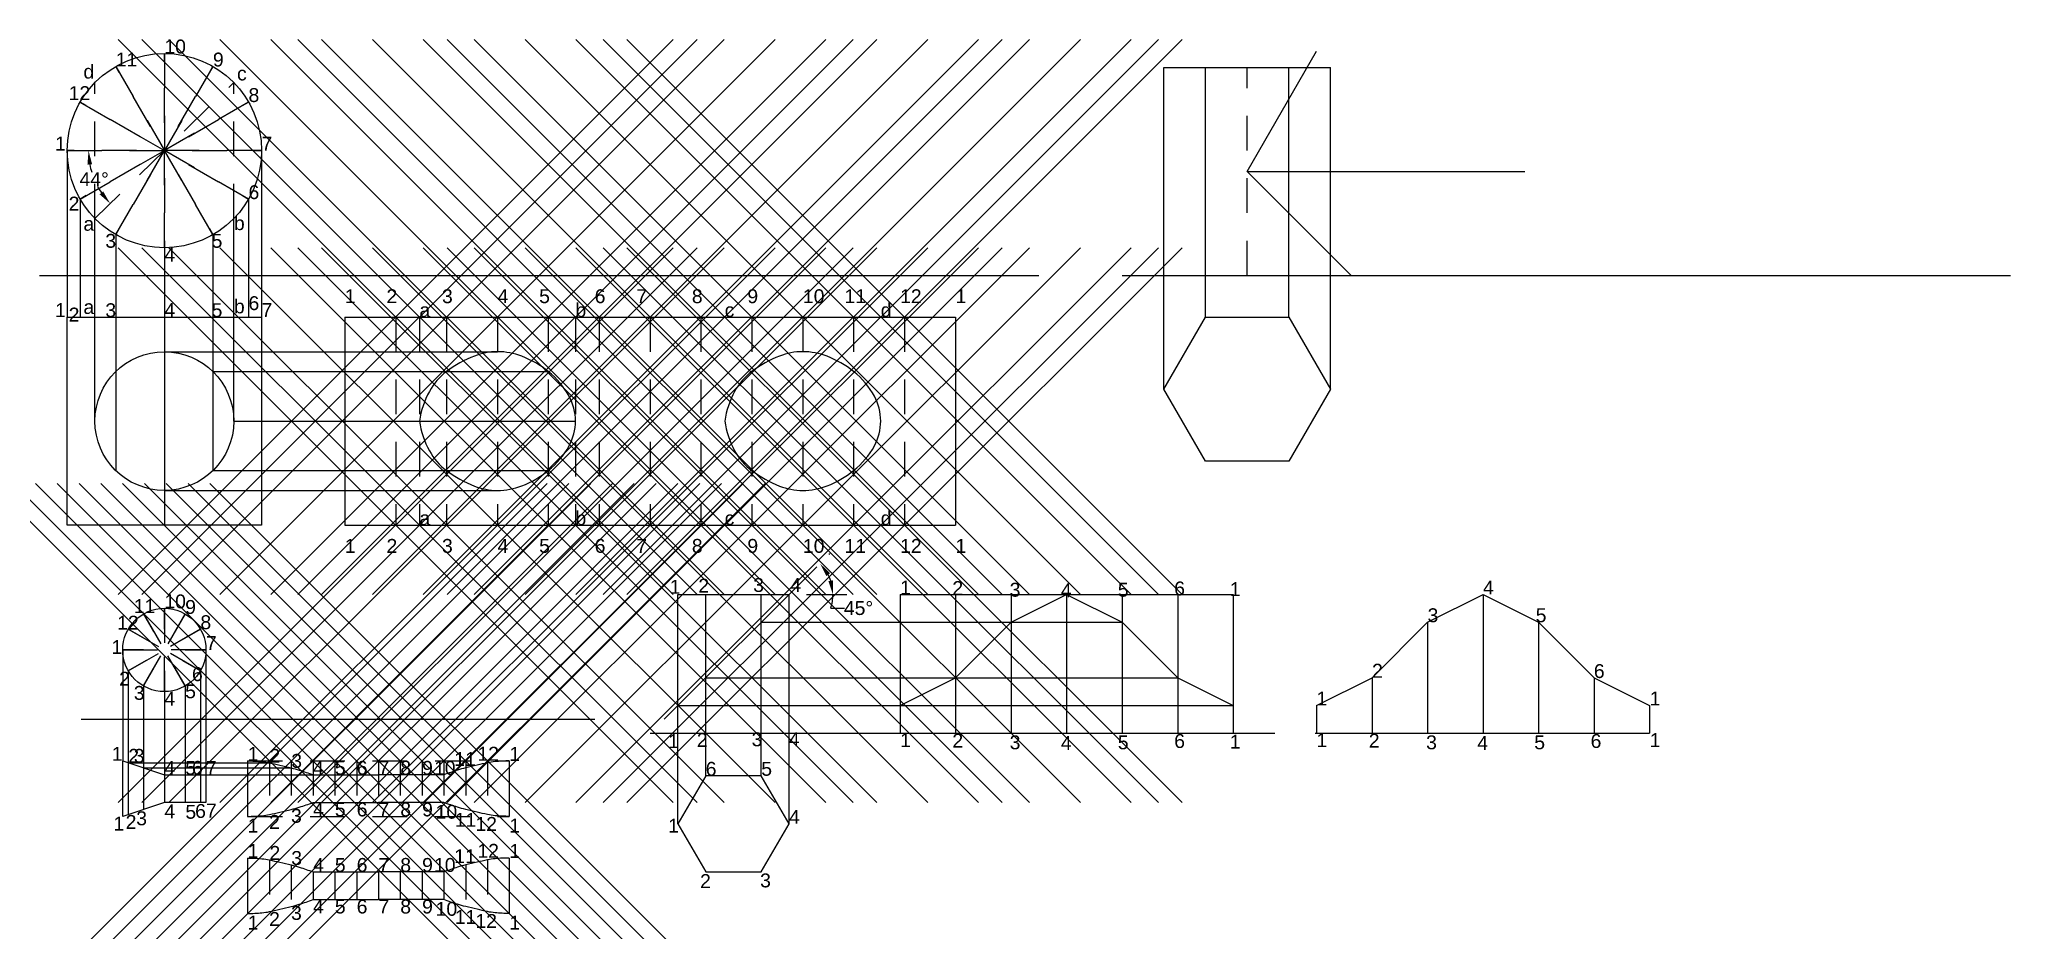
# Model space of a CAD drawing. Header units: inches. Extents: x -14 to 12.8, y -10.4 to 4.8.
# Drawn here: x -13.75 to -6.65, y 1.32 to 4.53 of the extents above; entities that cross this region are included whole.
import ezdxf

# ---------------------------------------------------------------- set-up
doc = ezdxf.new("R2010")
doc.units = ezdxf.units.IN
doc.header["$MEASUREMENT"] = 0
doc.header["$PDMODE"] = 3
doc.linetypes.add('HIDDEN2', pattern=[0.1875, 0.125, -0.0625])
doc.layers.add('HIDDEN', color=1, linetype='HIDDEN2')
doc.layers.add('PROJECTION', color=4, linetype='Continuous')
doc.styles.get("Standard").update_dxf_attribs({"font": 'arial.ttf'})
doc.dimstyles.new('Copy of Standard', dxfattribs={"dimtxt": 0.05, "dimasz": 0.05, "dimexe": 0.05, "dimexo": 0.0625, "dimgap": 0, "dimtad": 0, "dimtih": 1, "dimtoh": 1, "dimlfac": 100, "dimzin": 0, "dimdsep": 46, "dimtxsty": 'Standard', "dimcen": 0.09, "dimadec": 0, "dimazin": 0, "dimtfac": 1, "dimtofl": 0, "dimtmove": 0, "dimatfit": 3, "dimfxl": 1, "dimtolj": 1, "dimtzin": 0, "dimarcsym": 0})

msp = doc.modelspace()

# ---------------------------------------------------------------- texts
for s, p in [('11', (-13.475, 4.42811)), ('10', (-13.3, 4.475)), ('9', (-13.125, 4.42811)), ('d', (-13.5915, 4.38457)), ('c', (-13.03816, 4.37779)), ('12', (-13.64468, 4.30712)), ('8', (-12.99689, 4.3)), ('1', (-13.69393, 4.125)), ('7', (-12.95, 4.125)), ('6', (-12.99689, 3.95)), ('2', (-13.64468, 3.90884)), ('a', (-13.5915, 3.83602)), ('b', (-13.04945, 3.83828)), ('3', (-13.5126, 3.77459)), ('4', (-13.3, 3.725)), ('5', (-13.12978, 3.77459)), ('1', (-12.65, 3.575)), ('2', (-12.5, 3.575)), ('3', (-12.3, 3.575)), ('4', (-12.1, 3.575)), ('5', (-11.95, 3.575)), ('6', (-11.75, 3.575)), ('7', (-11.6, 3.575)), ('8', (-11.4, 3.575)), ('9', (-11.2, 3.575)), ('10', (-11, 3.575)), ('11', (-10.85, 3.575)), ('12', (-10.65, 3.575)), ('1', (-10.45, 3.575)), ('1', (-13.69393, 3.525)), ('2', (-13.64468, 3.50884)), ('a', (-13.5915, 3.53602)), ('3', (-13.5126, 3.52459)), ('4', (-13.3, 3.525)), ('5', (-13.12978, 3.52459)), ('b', (-13.04945, 3.53828)), ('6', (-12.99689, 3.55)), ('7', (-12.95, 3.525)), ('a', (-12.38122, 3.525)), ('b', (-11.81922, 3.525)), ('c', (-11.28166, 3.525)), ('d', (-10.71967, 3.525)), ('a', (-12.38122, 2.775)), ('b', (-11.81922, 2.775)), ('c', (-11.28166, 2.775)), ('d', (-10.71967, 2.775)), ('1', (-12.65, 2.675)), ('2', (-12.5, 2.675)), ('3', (-12.3, 2.675)), ('4', (-12.1, 2.675)), ('5', (-11.95, 2.675)), ('6', (-11.75, 2.675)), ('7', (-11.6, 2.675)), ('8', (-11.4, 2.675)), ('9', (-11.2, 2.675)), ('10', (-11, 2.675)), ('11', (-10.85, 2.675)), ('12', (-10.65, 2.675)), ('1', (-10.45, 2.675)), ('1', (-11.47999, 2.52759)), ('2', (-11.37658, 2.53174)), ('3', (-11.17916, 2.53409)), ('4', (-11.0452, 2.53409)), ('1', (-10.65, 2.525)), ('2', (-10.46163, 2.52293)), ('3', (-10.25518, 2.51694)), ('4', (-10.07106, 2.51458)), ('5', (-9.86568, 2.51694)), ('6', (-9.66267, 2.52166)), ('1', (-9.46202, 2.5193)), ('4', (-8.55, 2.525)), ('11', (-13.4101, 2.45804)), ('10', (-13.3, 2.475)), ('9', (-13.225, 2.4549)), ('12', (-13.47008, 2.39809)), ('8', (-13.1701, 2.4)), ('3', (-8.75, 2.425)), ('5', (-8.3605, 2.425)), ('1', (-13.49056, 2.31035)), ('7', (-13.15, 2.325)), ('2', (-8.95, 2.225)), ('6', (-8.15104, 2.22373)), ('2', (-13.46277, 2.1963)), ('6', (-13.20056, 2.2127)), ('3', (-13.4101, 2.14512)), ('4', (-13.3, 2.12465)), ('5', (-13.225, 2.15097)), ('1', (-9.15, 2.125)), ('1', (-7.95, 2.125)), ('1', (-11.48555, 1.97141)), ('2', (-11.38214, 1.97556)), ('3', (-11.18472, 1.97791)), ('4', (-11.05076, 1.97791)), ('1', (-10.65, 1.975)), ('2', (-10.46163, 1.97293)), ('3', (-10.25518, 1.96694)), ('4', (-10.07106, 1.96458)), ('5', (-9.86568, 1.96694)), ('6', (-9.66267, 1.97166)), ('1', (-9.46202, 1.9693)), ('1', (-9.15, 1.975)), ('2', (-8.96163, 1.97293)), ('3', (-8.75518, 1.96694)), ('4', (-8.57106, 1.96458)), ('5', (-8.36568, 1.96694)), ('6', (-8.16267, 1.97166)), ('1', (-7.95, 1.975)), ('1', (-13.48911, 1.92562)), ('2', (-13.4299, 1.9183)), ('3', (-13.4101, 1.9183)), ('4', (-13.3, 1.875)), ('5', (-13.225, 1.875)), ('6', (-13.20056, 1.875)), ('7', (-13.15, 1.875)), ('1', (-13, 1.925)), ('2', (-12.92146, 1.9183)), ('3', (-12.84292, 1.9)), ('4', (-12.76438, 1.875)), ('5', (-12.68584, 1.875)), ('6', (-12.6073, 1.875)), ('7', (-12.52876, 1.875)), ('8', (-12.45022, 1.875)), ('9', (-12.37168, 1.875)), ('10', (-12.32882, 1.875)), ('11', (-12.25567, 1.90671)), ('12', (-12.17242, 1.92579)), ('1', (-12.05752, 1.925)), ('6', (-11.35, 1.87141)), ('5', (-11.15, 1.87141)), ('4', (-12.76438, 1.725)), ('5', (-12.68584, 1.725)), ('6', (-12.6073, 1.725)), ('7', (-12.52876, 1.725)), ('8', (-12.45022, 1.725)), ('9', (-12.37168, 1.725)), ('1', (-13.48326, 1.67412)), ('2', (-13.43937, 1.67997)), ('3', (-13.40133, 1.69313)), ('4', (-13.3, 1.71815)), ('5', (-13.22431, 1.71652)), ('6', (-13.1892, 1.71945)), ('7', (-13.15, 1.72091)), ('1', (-13, 1.6669)), ('2', (-12.92279, 1.68006)), ('3', (-12.84379, 1.702)), ('10', (-12.32297, 1.71662)), ('11', (-12.25421, 1.68737)), ('12', (-12.17973, 1.67282)), ('1', (-12.05752, 1.6669)), ('1', (-11.48555, 1.66649)), ('4', (-11.05, 1.69821)), ('1', (-13, 1.575)), ('2', (-12.92146, 1.5683)), ('3', (-12.84292, 1.55)), ('4', (-12.76438, 1.525)), ('5', (-12.68584, 1.525)), ('6', (-12.6073, 1.525)), ('7', (-12.52876, 1.525)), ('8', (-12.45022, 1.525)), ('9', (-12.37168, 1.525)), ('10', (-12.32882, 1.525)), ('11', (-12.25567, 1.55671)), ('12', (-12.17242, 1.57579)), ('1', (-12.05752, 1.575)), ('2', (-11.37039, 1.46683)), ('3', (-11.15417, 1.46918)), ('4', (-12.76438, 1.375)), ('5', (-12.68584, 1.375)), ('6', (-12.6073, 1.375)), ('7', (-12.52876, 1.375)), ('8', (-12.45022, 1.375)), ('9', (-12.37168, 1.375)), ('1', (-13, 1.3169)), ('2', (-12.92279, 1.33006)), ('3', (-12.84379, 1.352)), ('10', (-12.32297, 1.36662)), ('11', (-12.25421, 1.33737)), ('12', (-12.17973, 1.32282)), ('1', (-12.05752, 1.3169))]:
    msp.add_text(s, height=0.05).set_placement(p)

# ---------------------------------------------------------------- blocks, each defined once
blk = doc.blocks.new('*U2')
at = {"linetype": 'HIDDEN2'}
blk.add_line((0, 0.7), (0, 0), dxfattribs=at)
blk = doc.blocks.new('*U3')
at = {"color": 0, "linetype": 'ByBlock', "lineweight": -2, "transparency": 16777216}
blk.add_blockref('*U2', (-13.3, 3.775), dxfattribs=at)
for p, rotation in [((-13.3, 4.475), 180), ((-13.125, 3.8219), 29.99999999999998), ((-13.125, 4.4281), 150), ((-13.475, 4.4281), 209.9999999999999), ((-13.475, 3.8219), 329.9999999999999), ((-12.9969, 3.95), 59.99999999999997), ((-12.9969, 4.3), 120), ((-13.6031, 4.3), 240), ((-13.6031, 3.95), 299.9999999999999), ((-12.95, 4.125), 90), ((-13.65, 4.125), 270)]:
    blk.add_blockref('*U2', p, dxfattribs=dict(at, rotation=rotation))
blk = doc.blocks.new('*D4')
at = {"color": 0, "lineweight": -2, "transparency": 16777216}
for start, end in [(190.50054, 196.64603), (207.99995, 213.91476)]:
    blk.add_arc((-13.3, 4.125), 0.2732, start, end, dxfattribs=at)
at = {"color": 0, "transparency": 16777216}
for points in [[(-13.5769, 4.0744), (-13.5603, 4.076), (-13.5732, 4.125)], [(-13.5203, 3.9778), (-13.5332, 3.9673), (-13.4951, 3.9338)]]:
    blk.add_solid(points, dxfattribs=at)
at = {"layer": 'Defpoints', "color": 0, "transparency": 16777216}
for p in [(-13.05, 4.3699), (-13.65, 4.125), (-12.95, 4.125), (-13.5641, 4.0552), (-13.55, 3.8801)]:
    blk.add_point(p, dxfattribs=at)
at = {"color": 0, "transparency": 16777216, "insert": (-13.5529, 4.0217), "char_height": 0.05, "attachment_point": 5}
blk.add_mtext('\\A1;44°', dxfattribs=at)
blk = doc.blocks.new('*U5')
at = {"linetype": 'HIDDEN2'}
blk.add_line((0, 0.3), (0, 0), dxfattribs=at)
blk = doc.blocks.new('*U6')
at = {"color": 0, "linetype": 'ByBlock', "lineweight": -2, "transparency": 16777216}
for p, rotation in [((-13.225, 2.1951), 30), ((-13.225, 2.4549), 150), ((-13.375, 2.4549), 209.9999999999999), ((-13.375, 2.1951), 329.9999999999999), ((-13.3, 2.475), 180), ((-13.1701, 2.25), 59.99999999999997), ((-13.1701, 2.4), 120), ((-13.4299, 2.4), 240), ((-13.4299, 2.25), 299.9999999999999), ((-13.15, 2.325), 90), ((-13.45, 2.325), 270)]:
    blk.add_blockref('*U5', p, dxfattribs=dict(at, rotation=rotation))
blk.add_blockref('*U5', (-13.3, 2.175), dxfattribs=at)
blk = doc.blocks.new('*D7')
at = {"color": 0, "lineweight": -2, "transparency": 16777216}
for p, q in [((-10.9058, 2.6692), (-10.9028, 2.6722)), ((-10.9875, 2.525), (-10.8419, 2.525)), ((-10.8998, 2.4756), (-10.8498, 2.4756))]:
    blk.add_line(p, q, dxfattribs=at)
for start, end in [(18.19487, 26.80513), (341.80513, 0)]:
    blk.add_arc((-11.05, 2.525), 0.1581, start, end, dxfattribs=at)
at = {"color": 0, "transparency": 16777216}
for points in [[(-10.9156, 2.5914), (-10.9021, 2.6012), (-10.9382, 2.6368)], [(-10.8916, 2.5757), (-10.908, 2.5731), (-10.8919, 2.525)]]:
    blk.add_solid(points, dxfattribs=at)
at = {"layer": 'Defpoints', "color": 0, "transparency": 16777216}
for p in [(-10.95, 2.625), (-10.9131, 2.6041), (-11.45, 2.525), (-11.05, 2.525), (-11.5, 2.075)]:
    blk.add_point(p, dxfattribs=at)
at = {"color": 0, "transparency": 16777216, "insert": (-10.7997, 2.4756), "char_height": 0.05, "attachment_point": 5}
blk.add_mtext('\\A1;45°', dxfattribs=at)

# ---------------------------------------------------------------- dimensions: what is measured, and where the dimension line sits
for base, line1, line2, picture, middle in [((-13.56413, 4.05519), ((-13.55, 3.88005), (-13.05, 4.36995)), ((-13.65, 4.125), (-12.95, 4.125)), '*D4', (-13.55294, 4.02174)), ((-10.91307, 2.60406), ((-11.45, 2.525), (-11.05, 2.525)), ((-10.95, 2.625), (-11.5, 2.075)), '*D7', (-10.79974, 2.47563))]:
    dim = msp.add_angular_dim_2l(base=base, line1=line1, line2=line2, dimstyle='Copy of Standard')
    dim.commit()
    dim.dimension.update_dxf_attribs({"geometry": picture, "text_midpoint": middle})

# ---------------------------------------------------------------- linework, layer by layer
for p, q in [((-9.4, 4.05), (-9.15, 4.48301)), ((-9.7, 3.675), (-9.7, 4.425)), ((-9.7, 4.425), (-9.1, 4.425)), ((-9.55, 3.675), (-9.55, 4.425)), ((-9.25, 3.675), (-9.25, 4.425)), ((-9.1, 3.675), (-9.1, 4.425)), ((-9.4, 4.05), (-9.025, 3.675)), ((-13.75, 3.675), (-10.15, 3.675)), ((-9.85, 3.675), (-6.65, 3.675)), ((-12.65, 3.525), (-10.45089, 3.525)), ((-12.65, 3.525), (-12.65, 2.775)), ((-10.45089, 3.525), (-10.45089, 2.775)), ((-12.65, 2.775), (-10.45089, 2.775)), ((-10.95, 2.625), (-11.5, 2.075)), ((-11.45, 2.025), (-11.45, 2.525)), ((-11.45, 2.525), (-11.05, 2.525)), ((-11.35, 2.025), (-11.35, 2.525)), ((-11.15, 2.025), (-11.15, 2.525)), ((-11.05, 2.025), (-11.05, 2.525)), ((-10.65, 2.525), (-9.45, 2.525)), ((-10.65, 2.525), (-10.65, 2.025)), ((-10.45, 2.525), (-10.45, 2.025)), ((-10.25, 2.525), (-10.25, 2.025)), ((-10.25, 2.425), (-10.05, 2.525)), ((-10.05, 2.525), (-10.05, 2.025)), ((-10.05, 2.525), (-9.85, 2.425)), ((-9.85, 2.525), (-9.85, 2.025)), ((-9.65, 2.525), (-9.65, 2.025)), ((-9.45, 2.525), (-9.45, 2.025)), ((-8.75, 2.425), (-8.55, 2.525)), ((-8.55, 2.525), (-8.55, 2.025)), ((-8.55, 2.525), (-8.35, 2.425)), ((-10.45, 2.225), (-10.25, 2.425)), ((-9.85, 2.425), (-9.65, 2.225)), ((-8.95, 2.225), (-8.75, 2.425)), ((-8.75, 2.425), (-8.75, 2.025)), ((-8.35, 2.425), (-8.35, 2.025)), ((-8.35, 2.425), (-8.15, 2.225)), ((-10.65, 2.125), (-10.45, 2.225)), ((-9.65, 2.225), (-9.45, 2.125)), ((-9.15, 2.125), (-8.95, 2.225)), ((-8.95, 2.225), (-8.95, 2.025)), ((-8.15, 2.225), (-8.15, 2.025)), ((-8.15, 2.225), (-7.95, 2.125)), ((-13.6, 2.075), (-11.75, 2.075)), ((-9.15, 2.125), (-9.15, 2.025)), ((-7.95, 2.125), (-7.95, 2.025)), ((-11.55, 2.025), (-10.3, 2.025)), ((-10.3, 2.025), (-9.3, 2.025)), ((-9.15495, 2.025), (-8.8, 2.025)), ((-8.8, 2.025), (-7.95, 2.025)), ((-13.45, 1.725), (-13.45, 1.925)), ((-13.45, 1.925), (-13.3, 1.875)), ((-13, 1.925), (-13, 1.725)), ((-12.05752, 1.925), (-12.05752, 1.725)), ((-13.3, 1.875), (-13.15, 1.875)), ((-13.15, 1.875), (-13.15, 1.775)), ((-12.76438, 1.875), (-12.52876, 1.875)), ((-12.29314, 1.875), (-12.52876, 1.875)), ((-13.3, 1.775), (-13.45, 1.725)), ((-13.15, 1.775), (-13.3, 1.775)), ((-12.76438, 1.775), (-12.52876, 1.775)), ((-12.29314, 1.775), (-12.52876, 1.775)), ((-13, 1.575), (-13, 1.375)), ((-12.05752, 1.575), (-12.05752, 1.375)), ((-12.76438, 1.525), (-12.52876, 1.525)), ((-12.29314, 1.525), (-12.52876, 1.525)), ((-12.76438, 1.425), (-12.52876, 1.425)), ((-12.29314, 1.425), (-12.52876, 1.425))]:
    msp.add_line(p, q)
at = {"linetype": 'HIDDEN2'}
for p, q in [((-9.4, 3.675), (-9.4, 4.425)), ((-13.55, 3.88005), (-13.05, 4.36995)), ((-12.46674, 3.525), (-12.46674, 2.775)), ((-12.38122, 3.525), (-12.38122, 2.775)), ((-12.28348, 3.525), (-12.28348, 2.775)), ((-12.10022, 3.525), (-12.10022, 2.775)), ((-11.91696, 3.525), (-11.91696, 2.775)), ((-11.81922, 3.525), (-11.81922, 2.775)), ((-11.7337, 3.525), (-11.7337, 2.775)), ((-11.55044, 3.525), (-11.55044, 2.775)), ((-11.36718, 3.525), (-11.36718, 2.775)), ((-11.18392, 3.525), (-11.18392, 2.775)), ((-11.00066, 3.525), (-11.00066, 2.775)), ((-10.8174, 3.525), (-10.8174, 2.775)), ((-10.63414, 3.525), (-10.63414, 2.775)), ((-13, 1.925), (-12.05752, 1.925)), ((-12.92146, 1.925), (-12.92146, 1.725)), ((-12.84292, 1.925), (-12.84292, 1.725)), ((-12.76438, 1.925), (-12.76438, 1.725)), ((-12.68584, 1.925), (-12.68584, 1.725)), ((-12.6073, 1.925), (-12.6073, 1.725)), ((-12.52876, 1.925), (-12.52876, 1.725)), ((-12.45022, 1.925), (-12.45022, 1.725)), ((-12.37168, 1.925), (-12.37168, 1.725)), ((-12.29314, 1.925), (-12.29314, 1.725)), ((-12.2146, 1.925), (-12.2146, 1.725)), ((-12.13606, 1.925), (-12.13606, 1.725)), ((-13, 1.725), (-12.05752, 1.725)), ((-12.92146, 1.5683), (-12.92146, 1.3817)), ((-12.13606, 1.5683), (-12.13606, 1.3817)), ((-12.84292, 1.55), (-12.84292, 1.4)), ((-12.76438, 1.525), (-12.76438, 1.425)), ((-12.68584, 1.525), (-12.68584, 1.425)), ((-12.6073, 1.525), (-12.6073, 1.425)), ((-12.52876, 1.525), (-12.52876, 1.425)), ((-12.45022, 1.525), (-12.45022, 1.425)), ((-12.37168, 1.525), (-12.37168, 1.425)), ((-12.29314, 1.525), (-12.29314, 1.425)), ((-12.2146, 1.55), (-12.2146, 1.4))]:
    msp.add_line(p, q, dxfattribs=at)
for points in [[(-13.65, 3.525), (-12.95, 3.525), (-12.95, 2.775), (-13.65, 2.775)], [(-9.55, 3.525), (-9.25, 3.525), (-9.1, 3.26519), (-9.25, 3.00538), (-9.55, 3.00538), (-9.7, 3.26519)], [(-11.35, 1.525), (-11.15, 1.525), (-11.05, 1.69821), (-11.15, 1.87141), (-11.35, 1.87141), (-11.45, 1.69821)]]:
    msp.add_lwpolyline(points, close=True)
for points in [[(-12.38122, 3.15, 0.0890503), (-12.34537, 3.04298, 0.1066447), (-12.28348, 2.97146, 0.0683866), (-12.18326, 2.91562, 0.0932245), (-12.10022, 2.9, 0.0932245), (-12.01204, 2.91659, 0.0759749), (-11.91696, 2.97146, 0.0990159), (-11.84207, 3.06069, 0.1258784), (-11.81922, 3.15, 0.1258784), (-11.84207, 3.23931, 0.0990159), (-11.91696, 3.32854, 0.0759749), (-12.01204, 3.38341, 0.0932245), (-12.10022, 3.4, 0.0932245), (-12.18326, 3.38438, 0.0683866), (-12.28348, 3.32854, 0.1066447), (-12.34537, 3.25702, 0.0890503), (-12.38122, 3.15)], [(-11.28166, 3.15, 0.0890503), (-11.24581, 3.04298, 0.1066447), (-11.18392, 2.97146, 0.0683866), (-11.0837, 2.91562, 0.0932245), (-11.00066, 2.9, 0.0932245), (-10.91248, 2.91659, 0.0759749), (-10.8174, 2.97146, 0.0990159), (-10.74251, 3.06069, 0.1258784), (-10.71967, 3.15, 0.1258784), (-10.74251, 3.23931, 0.0990159), (-10.8174, 3.32854, 0.0759749), (-10.91248, 3.38341, 0.0932245), (-11.00066, 3.4, 0.0932245), (-11.0837, 3.38438, 0.0683866), (-11.18392, 3.32854, 0.1066447), (-11.24581, 3.25702, 0.0890503), (-11.28166, 3.15)], [(-13, 1.925, -0.0177775), (-12.94863, 1.92245, -0.0332878), (-12.92146, 1.9183, -0.0026867), (-12.88407, 1.9098, -0.0024349), (-12.84292, 1.9, -0.0173756), (-12.81389, 1.89186, -0.0100128), (-12.76438, 1.875)], [(-12.05752, 1.925, 0.0177775), (-12.10889, 1.92245, 0.0332878), (-12.13606, 1.9183, 0.0026867), (-12.17345, 1.9098, 0.0024349), (-12.2146, 1.9, 0.0173756), (-12.24363, 1.89186, 0.0100128), (-12.29314, 1.875)], [(-12.05752, 1.725, -0.0177775), (-12.10889, 1.72755, -0.0332878), (-12.13606, 1.7317, -0.0026867), (-12.17345, 1.7402, -0.0024349), (-12.2146, 1.75, -0.0173756), (-12.24363, 1.75814, -0.0100128), (-12.29314, 1.775)], [(-13, 1.725, 0.0177775), (-12.94863, 1.72755, 0.0332878), (-12.92146, 1.7317, 0.0026867), (-12.88407, 1.7402, 0.0024349), (-12.84292, 1.75, 0.0173756), (-12.81389, 1.75814, 0.0100128), (-12.76438, 1.775)], [(-13, 1.575, -0.0177775), (-12.94863, 1.57245, -0.0332878), (-12.92146, 1.5683, -0.0026867), (-12.88407, 1.5598, -0.0024349), (-12.84292, 1.55, -0.0173756), (-12.81389, 1.54186, -0.0100128), (-12.76438, 1.525)], [(-12.05752, 1.575, 0.0177775), (-12.10889, 1.57245, 0.0332878), (-12.13606, 1.5683, 0.0026867), (-12.17345, 1.5598, 0.0024349), (-12.2146, 1.55, 0.0173756), (-12.24363, 1.54186, 0.0100128), (-12.29314, 1.525)], [(-13, 1.375, 0.0177775), (-12.94863, 1.37755, 0.0332878), (-12.92146, 1.3817, 0.0026867), (-12.88407, 1.3902, 0.0024349), (-12.84292, 1.4, 0.0173756), (-12.81389, 1.40814, 0.0100128), (-12.76438, 1.425)], [(-12.05752, 1.375, -0.0177775), (-12.10889, 1.37755, -0.0332878), (-12.13606, 1.3817, -0.0026867), (-12.17345, 1.3902, -0.0024349), (-12.2146, 1.4, -0.0173756), (-12.24363, 1.40814, -0.0100128), (-12.29314, 1.425)]]:
    msp.add_lwpolyline(points, format="xyb")
for centre, radius in [((-13.3, 4.125), 0.35), ((-13.3, 3.15), 0.25), ((-13.3, 2.325), 0.15)]:
    msp.add_circle(centre, radius)
for p in [(-12.46674, 3.525), (-12.38122, 3.525), (-12.28348, 3.525), (-12.10022, 3.525), (-11.91696, 3.525), (-11.81922, 3.525), (-11.7337, 3.525), (-11.55044, 3.525), (-11.36718, 3.525), (-11.28166, 3.525), (-11.18392, 3.525), (-11.00066, 3.525), (-10.8174, 3.525), (-10.71967, 3.525), (-10.63414, 3.525), (-12.46674, 2.775), (-12.38122, 2.775), (-12.28348, 2.775), (-12.10022, 2.775), (-11.91696, 2.775), (-11.81922, 2.775), (-11.7337, 2.775), (-11.55044, 2.775), (-11.36718, 2.775), (-11.28166, 2.775), (-11.18392, 2.775), (-11.00066, 2.775), (-10.8174, 2.775), (-10.71967, 2.775), (-10.63414, 2.775), (-12.92146, 1.925), (-12.84292, 1.925), (-12.76438, 1.925), (-12.68584, 1.925), (-12.6073, 1.925), (-12.52876, 1.925), (-12.45022, 1.925), (-12.37168, 1.925), (-12.29314, 1.925), (-12.2146, 1.925), (-12.13606, 1.925)]:
    msp.add_point(p)
at = {"layer": 'HIDDEN'}
for p, q in [((-13.55, 3.88005), (-13.55, 4.36995)), ((-13.05, 3.88005), (-13.05, 4.36995))]:
    msp.add_line(p, q, dxfattribs=at)
at = {"layer": 'PROJECTION'}
for p, q in [((-13.65, 4.125), (-13.65, 3.525)), ((-12.95, 4.125), (-12.95, 3.525)), ((-9.4, 4.05), (-8.4, 4.05)), ((-13.60311, 3.95), (-13.60311, 3.525)), ((-12.99689, 3.95), (-12.99689, 3.525)), ((-13.55, 3.15), (-13.55, 3.88005)), ((-13.05, 3.15), (-13.05, 3.88005)), ((-13.475, 3.82189), (-13.475, 3.525)), ((-13.3, 3.775), (-13.3, 3.525)), ((-13.125, 3.82189), (-13.125, 3.525)), ((-9.7, 3.26519), (-9.7, 3.675)), ((-9.55, 3.525), (-9.55, 3.675)), ((-9.25, 3.525), (-9.25, 3.675)), ((-9.1, 3.26519), (-9.1, 3.675)), ((-13.475, 3.525), (-13.475, 2.97146)), ((-13.3, 3.525), (-13.3, 2.775)), ((-13.125, 3.525), (-13.125, 2.97146)), ((-12.65, 3.525), (-12.38122, 3.525)), ((-11.81922, 3.525), (-11.55044, 3.525)), ((-11.55044, 3.525), (-11.28166, 3.525)), ((-10.71967, 3.525), (-10.45089, 3.525)), ((-13.3, 3.4), (-12.10022, 3.4)), ((-13.125, 3.32854), (-11.91696, 3.32854)), ((-13.05, 3.15), (-11.81922, 3.15)), ((-13.125, 2.97146), (-11.91696, 2.97146)), ((-13.3, 2.9), (-12.10022, 2.9)), ((-11.15, 2.425), (-9.85, 2.425)), ((-13.45, 2.325), (-13.45, 1.925)), ((-13.15, 2.325), (-13.15, 1.875)), ((-13.4299, 2.25), (-13.4299, 1.7317)), ((-13.1701, 2.25), (-13.1701, 1.775)), ((-11.35, 2.225), (-9.65, 2.225)), ((-13.375, 2.1951), (-13.375, 1.75)), ((-13.3, 2.175), (-13.3, 1.875)), ((-13.225, 2.1951), (-13.225, 1.775)), ((-11.45, 2.125), (-9.45, 2.125)), ((-11.45, 1.69821), (-11.45, 2.025)), ((-11.35, 1.87141), (-11.35, 2.025)), ((-11.15, 1.87141), (-11.15, 2.025)), ((-11.05, 1.69821), (-11.05, 2.025)), ((-13.4299, 1.9183), (-12.92146, 1.9183)), ((-13.375, 1.9), (-12.84292, 1.9)), ((-13.3, 1.875), (-13.3, 1.775)), ((-13.15, 1.875), (-12.76438, 1.875))]:
    msp.add_line(p, q, dxfattribs=at)

# ---------------------------------------------------------------- block references
at = {"linetype": 'HIDDEN2'}
for name in ['*U3', '*U6']:
    msp.add_blockref(name, (0, 0), dxfattribs=at)

msp.set_redraw_order([(e.dxf.handle, doc.entitydb.next_handle()) for e in msp.query("TEXT MTEXT ATTDEF DIMENSION ARC_DIMENSION")])  # texts and dimensions are drawn at this point

doc.saveas('drawing.dxf')
